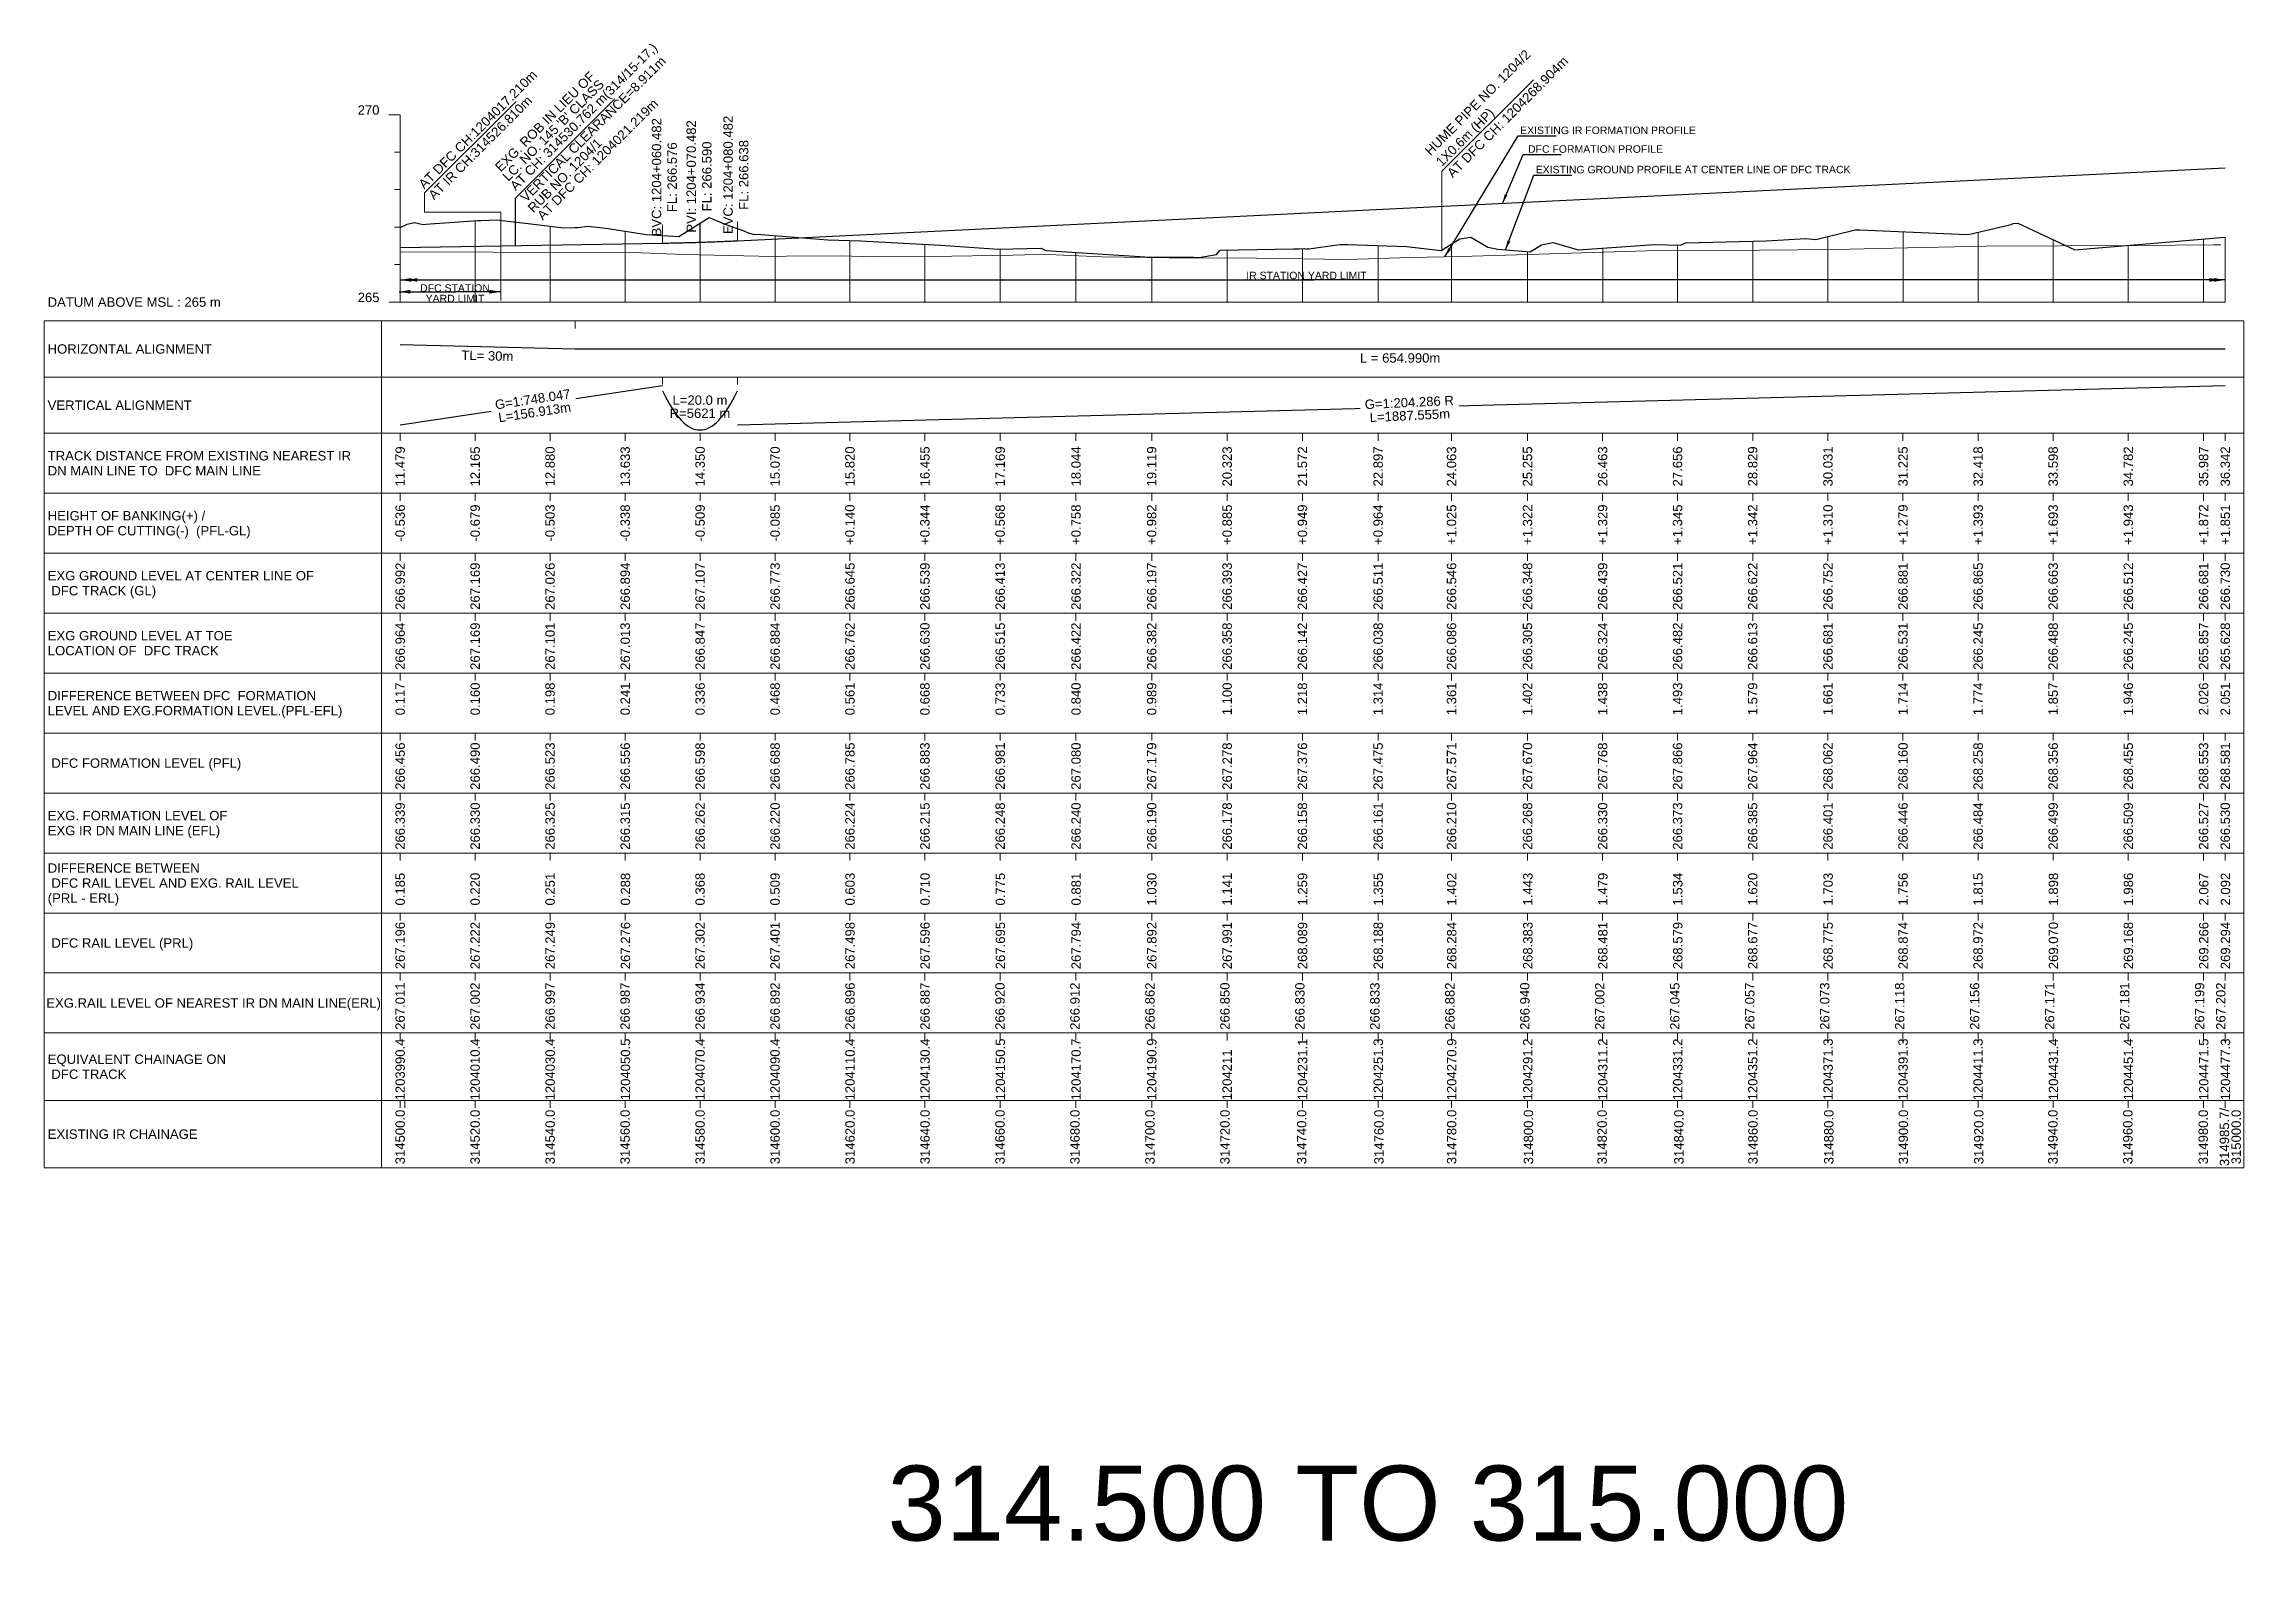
# Model space of a CAD drawing. Header units: metres. Extents: x 26905 to 33492, y -12340 to -11884.
# Drawn here: x 32905 to 33492, y -12340 to -11931 of the extents above; entities that cross this region are included whole.
import ezdxf
from ezdxf.enums import TextEntityAlignment as Align

# ---------------------------------------------------------------- set-up
doc = ezdxf.new("R2010")
doc.units = ezdxf.units.M
doc.header["$MEASUREMENT"] = 0
doc.layers.get('0').update_dxf_attribs({"lineweight": 0})
for name, color, linetype, lineweight in [('C-PROF-LABL-DG', 1, 'Continuous', 25), ('LS BVC-PVI-EVC TEXT', 10, 'Continuous', 0), ('LS CUT FILL', 10, 'Continuous', 0), ('LS DATUM', 7, 'Continuous', 0), ('LS DATUM X', 7, 'Continuous', 0), ('LS DATUM Y', 7, 'Continuous', 0), ('LS DIFF. EXG.RL & PRO. RL', 10, 'Continuous', 0), ('LS DIFF. PFL & EFL', 10, 'Continuous', 0), ('LS EXG GL', 7, 'Continuous', 0), ('LS EXG IR CH', 7, 'Continuous', 0), ('LS EXG RL', 7, 'Continuous', 0), ('LS EXG. FL', 7, 'Continuous', 0), ('LS EXG. GL', 7, 'Continuous', 0), ('LS EXG. GL AT PRO. TOE', 7, 'Continuous', 0), ('LS EXG. IR CH', 7, 'Continuous', 0), ('LS EXG. RL', 7, 'Continuous', 0), ('LS FRAME', 7, 'Continuous', 0), ('LS PFL-EFL', 10, 'Continuous', 0), ('LS PRL-ERL', 10, 'Continuous', 0), ('LS PRO FL', 10, 'Continuous', 0), ('LS PRO. CUT & FILL', 10, 'Continuous', 0), ('LS PRO. DFCC CH', 10, 'Continuous', 0), ('LS PRO. FL', 10, 'Continuous', 0), ('LS PRO. RL', 10, 'Continuous', 0), ('LS PROFILE EXG FL', 7, 'Continuous', 25), ('LS PROFILE EXG GL', 7, 'Continuous', 30), ('LS PROFILE PRO FL', 1, 'Continuous', 30), ('LS TICKS', 7, 'Continuous', 0), ('LS TRACK CENTER', 10, 'Continuous', 0), ("LS TRACK CENTER's", 10, 'Continuous', 0), ('Profile Grid', 7, 'Continuous', 0)]:
    doc.layers.add(name, color=color, linetype=linetype, lineweight=lineweight)
for name, color, linetype in [('LS HORIZONTAL ALIGNMENT', 10, 'Continuous'), ("LS LC'S", 7, 'Continuous'), ('LS VERTICAL ALIGNMENT', 10, 'Continuous'), ('ref text', 3, 'Continuous'), ('STATION YARD LIMIT IN LS', 7, 'Continuous')]:
    doc.layers.add(name, color=color, linetype=linetype)
doc.styles.add('Arial', font='arial.ttf')
doc.styles.get("Standard").update_dxf_attribs({"font": 'arial.ttf'})
doc.styles.add('Style-Arial', font='arial.ttf')
doc.styles.add('StyleArial', font='arial.ttf')
doc.dimstyles.get("Standard").update_dxf_attribs({"dimtxt": 0.18, "dimasz": 0.18, "dimexe": 0.18, "dimexo": 0.0625, "dimgap": 0.09, "dimtad": 0, "dimtih": 1, "dimtoh": 1, "dimdec": 4, "dimzin": 0, "dimdsep": 46, "dimtxsty": 'Standard', "dimcen": 0.09, "dimadec": 0, "dimazin": 0, "dimtfac": 1, "dimtdec": 4, "dimtofl": 0, "dimtmove": 0, "dimatfit": 3, "dimfxl": 1, "dimtolj": 1, "dimtzin": 0, "dimarcsym": 0})

msp = doc.modelspace()

# ---------------------------------------------------------------- texts
at = {"layer": 'C-PROF-LABL-DG', "color": 1, "linetype": 'Continuous', "lineweight": 25, "char_height": 2.5, "attachment_point": 5, "rotation": 90, "style": 'Arial'}
for s, insert in [('BVC: 1204+060.482\\PFL: 266.576', (33070.49, -11966.69)), ('PVI: 1204+070.482\\PFL: 266.590', (33079.74, -11966.47)), ('EVC: 1204+080.482\\PFL: 266.638', (33089.58, -11966.07))]:
    msp.add_mtext(s, dxfattribs=dict(at, insert=insert))
at = {"layer": 'LS CUT FILL', "style": 'Style-Arial'}
for s, p in [('-0.536', (33000, -12054)), ('-0.679', (33020.01, -12054)), ('-0.503', (33039.98, -12054)), ('-0.338', (33060.03, -12054)), ('-0.509', (33080.01, -12054)), ('-0.085', (33100.01, -12054)), ('+0.140', (33119.97, -12054)), ('+0.344', (33139.97, -12054)), ('+0.568', (33160.05, -12054)), ('+0.758', (33180.28, -12054)), ('+0.982', (33200.47, -12054)), ('+0.885', (33220.6, -12054)), ('+0.949', (33240.67, -12054)), ('+0.964', (33260.87, -12054)), ('+1.025', (33280.45, -12054)), ('+1.322', (33300.72, -12054)), ('+1.329', (33320.76, -12054)), ('+1.345', (33340.75, -12054)), ('+1.342', (33360.78, -12054)), ('+1.310', (33380.86, -12054)), ('+1.279', (33400.88, -12054)), ('+1.393', (33420.92, -12054)), ('+1.693', (33440.93, -12054)), ('+1.943', (33460.97, -12054)), ('+1.872', (33481.05, -12054)), ('+1.851', (33486.84, -12054))]:
    msp.add_text(s, height=2.5, rotation=90, dxfattribs=at).set_placement(p, align=Align.MIDDLE_RIGHT)
at = {"layer": 'LS DATUM', "color": 7, "style": 'StyleArial'}
msp.add_text('DATUM ABOVE MSL : 265 m', height=2.5, rotation=0.00003, dxfattribs=at).set_placement((32905.97, -12000), align=Align.MIDDLE_LEFT)
at = {"layer": 'LS DATUM Y', "color": 7, "lineweight": 0, "style": 'Style-Arial'}
for s, p in [('270', (32994.5, -11950)), ('270', (32994.5, -11950)), ('265', (32994.5, -12000))]:
    msp.add_text(s, height=2.5, dxfattribs=at).set_placement(p, align=Align.RIGHT)
at = {"layer": 'LS DIFF. EXG.RL & PRO. RL', "color": 10, "style": 'StyleArial'}
for s, p in [('DIFFERENCE BETWEEN ', (32906, -12151)), ('(PRL - ERL)', (32906, -12159)), (' DFC RAIL LEVEL AND EXG. RAIL LEVEL ', (32906, -12155))]:
    msp.add_text(s, height=2.5, rotation=0.00003, dxfattribs=at).set_placement(p, align=Align.MIDDLE_LEFT)
at = {"layer": 'LS DIFF. PFL & EFL', "color": 10, "style": 'StyleArial'}
for s, p in [('DIFFERENCE BETWEEN DFC  FORMATION ', (32906, -12105)), ('LEVEL AND EXG.FORMATION LEVEL.(PFL-EFL)', (32906, -12109))]:
    msp.add_text(s, height=2.5, rotation=0.00003, dxfattribs=at).set_placement(p, align=Align.MIDDLE_LEFT)
at = {"layer": 'LS EXG GL', "style": 'Style-Arial'}
for s, p in [('266.992', (33000, -12069.5)), ('267.169', (33020.01, -12069.5)), ('267.026', (33039.98, -12069.5)), ('266.894', (33060.03, -12069.5)), ('267.107', (33080.01, -12069.5)), ('266.773', (33100.01, -12069.5)), ('266.645', (33119.97, -12069.5)), ('266.539', (33139.97, -12069.5)), ('266.413', (33160.05, -12069.5)), ('266.322', (33180.28, -12069.5)), ('266.197', (33200.47, -12069.5)), ('266.393', (33220.6, -12069.5)), ('266.427', (33240.67, -12069.5)), ('266.511', (33260.87, -12069.5)), ('266.546', (33280.45, -12069.5)), ('266.348', (33300.72, -12069.5)), ('266.439', (33320.76, -12069.5)), ('266.521', (33340.75, -12069.5)), ('266.622', (33360.78, -12069.5)), ('266.752', (33380.86, -12069.5)), ('266.881', (33400.88, -12069.5)), ('266.865', (33420.92, -12069.5)), ('266.663', (33440.93, -12069.5)), ('266.512', (33460.97, -12069.5)), ('266.681', (33481.05, -12069.5)), ('266.730', (33486.84, -12069.5))]:
    msp.add_text(s, height=2.5, rotation=90, dxfattribs=at).set_placement(p, align=Align.MIDDLE_RIGHT)
at = {"layer": 'LS EXG IR CH', "lineweight": 0, "style": 'Style-Arial'}
for s, p in [('314500.0', (33000, -12215.47)), ('314520.0', (33020, -12215.47)), ('314540.0', (33040, -12215.47)), ('314560.0', (33060, -12215.47)), ('314580.0', (33080, -12215.47)), ('314600.0', (33100, -12215.47)), ('314620.0', (33120, -12215.47)), ('314640.0', (33140, -12215.47)), ('314660.0', (33160, -12215.47)), ('314680.0', (33180, -12215.47)), ('314700.0', (33200, -12215.47)), ('314720.0', (33220, -12215.47)), ('314740.0', (33240.48, -12215.47)), ('314760.0', (33261.09, -12215.47)), ('314780.0', (33280.48, -12215.47)), ('314800.0', (33300.97, -12215.47)), ('314820.0', (33320.61, -12215.47)), ('314840.0', (33341.09, -12215.47)), ('314860.0', (33360.85, -12215.47)), ('314880.0', (33381.09, -12215.47)), ('314900.0', (33400.97, -12215.47)), ('314920.0', (33421.09, -12215.47)), ('314940.0', (33440.85, -12215.47)), ('314960.0', (33460.85, -12215.47)), ('314980.0', (33480.97, -12215.47)), ('314985.7/', (33486.62, -12214.99)), ('315000.0', (33489.75, -12215.47))]:
    msp.add_text(s, height=2.5, rotation=90, dxfattribs=at).set_placement(p, align=Align.MIDDLE_RIGHT)
at = {"layer": 'LS EXG RL', "style": 'Style-Arial'}
for s, p in [('267.011', (33000, -12181.54)), ('267.002', (33020, -12181.54)), ('266.997', (33040, -12181.54)), ('266.987', (33060, -12181.54)), ('266.934', (33080, -12181.54)), ('266.892', (33100, -12181.54)), ('266.896', (33120, -12181.54)), ('266.887', (33140, -12181.54)), ('266.920', (33160, -12181.54)), ('266.912', (33180, -12181.54)), ('266.862', (33200, -12181.54)), ('266.850', (33220, -12181.54)), ('266.830', (33240, -12181.54)), ('266.833', (33260, -12181.54)), ('266.882', (33280, -12181.54)), ('266.940', (33300, -12181.54)), ('267.002', (33320, -12181.54)), ('267.045', (33340, -12181.54)), ('267.057', (33360, -12181.54)), ('267.073', (33380, -12181.54)), ('267.118', (33400, -12181.54)), ('267.156', (33420, -12181.54)), ('267.171', (33440, -12181.54)), ('267.181', (33460, -12181.54)), ('267.199', (33480, -12181.54)), ('267.202', (33485.65, -12181.54))]:
    msp.add_text(s, height=2.5, rotation=90, dxfattribs=at).set_placement(p, align=Align.MIDDLE_RIGHT)
at = {"layer": 'LS EXG. FL', "style": 'StyleArial'}
for s, p in [('EXG. FORMATION LEVEL OF', (32906, -12137)), ('EXG IR DN MAIN LINE (EFL)', (32906, -12141))]:
    msp.add_text(s, height=2.5, rotation=0.00003, dxfattribs=at).set_placement(p, align=Align.MIDDLE_LEFT)
at = {"layer": 'LS EXG. FL'}
for s, p in [('266.339', (33000, -12133.5)), ('266.330', (33020.01, -12133.5)), ('266.325', (33039.98, -12133.5)), ('266.315', (33060.03, -12133.5)), ('266.262', (33080.01, -12133.5)), ('266.220', (33100.01, -12133.5)), ('266.224', (33119.97, -12133.5)), ('266.215', (33139.97, -12133.5)), ('266.248', (33160.05, -12133.5)), ('266.240', (33180.28, -12133.5)), ('266.190', (33200.47, -12133.5)), ('266.178', (33220.6, -12133.5)), ('266.158', (33240.67, -12133.5)), ('266.161', (33260.87, -12133.5)), ('266.210', (33280.45, -12133.5)), ('266.268', (33300.72, -12133.5)), ('266.330', (33320.76, -12133.5)), ('266.373', (33340.75, -12133.5)), ('266.385', (33360.78, -12133.5)), ('266.401', (33380.86, -12133.5)), ('266.446', (33400.88, -12133.5)), ('266.484', (33420.92, -12133.5)), ('266.499', (33440.93, -12133.5)), ('266.509', (33460.97, -12133.5)), ('266.527', (33481.05, -12133.5)), ('266.530', (33486.84, -12133.5))]:
    msp.add_text(s, height=2.5, rotation=90, dxfattribs=at).set_placement(p, align=Align.MIDDLE_RIGHT)
at = {"layer": 'LS EXG. GL', "color": 7, "style": 'StyleArial'}
for s, p in [('EXG GROUND LEVEL AT CENTER LINE OF ', (32906, -12073)), (' DFC TRACK (GL)', (32906, -12077))]:
    msp.add_text(s, height=2.5, rotation=0.00003, dxfattribs=at).set_placement(p, align=Align.MIDDLE_LEFT)
at = {"layer": 'LS EXG. GL AT PRO. TOE', "color": 7, "style": 'StyleArial'}
for s, p in [('EXG GROUND LEVEL AT TOE', (32906, -12089)), ('LOCATION OF  DFC TRACK', (32906, -12093))]:
    msp.add_text(s, height=2.5, rotation=0.00003, dxfattribs=at).set_placement(p, align=Align.MIDDLE_LEFT)
at = {"layer": 'LS EXG. GL AT PRO. TOE'}
for s, p in [('266.964', (33000, -12085.5)), ('267.169', (33020.01, -12085.5)), ('267.101', (33039.98, -12085.5)), ('267.013', (33060.03, -12085.5)), ('266.847', (33080.01, -12085.5)), ('266.884', (33100.01, -12085.5)), ('266.762', (33119.97, -12085.5)), ('266.630', (33139.97, -12085.5)), ('266.515', (33160.05, -12085.5)), ('266.422', (33180.28, -12085.5)), ('266.382', (33200.47, -12085.5)), ('266.358', (33220.6, -12085.5)), ('266.142', (33240.67, -12085.5)), ('266.038', (33260.87, -12085.5)), ('266.086', (33280.45, -12085.5)), ('266.305', (33300.72, -12085.5)), ('266.324', (33320.76, -12085.5)), ('266.482', (33340.75, -12085.5)), ('266.613', (33360.78, -12085.5)), ('266.681', (33380.86, -12085.5)), ('266.531', (33400.88, -12085.5)), ('266.245', (33420.92, -12085.5)), ('266.488', (33440.93, -12085.5)), ('266.245', (33460.97, -12085.5)), ('265.857', (33481.05, -12085.5)), ('265.628', (33486.84, -12085.5))]:
    msp.add_text(s, height=2.5, rotation=90, dxfattribs=at).set_placement(p, align=Align.MIDDLE_RIGHT)
at = {"layer": 'LS EXG. IR CH', "style": 'StyleArial'}
msp.add_text('EXISTING IR CHAINAGE', height=2.5, rotation=0.00003, dxfattribs=at).set_placement((32906, -12222), align=Align.MIDDLE_LEFT)
at = {"layer": 'LS EXG. RL', "style": 'StyleArial'}
msp.add_text('EXG.RAIL LEVEL OF NEAREST IR DN MAIN LINE(ERL)', height=2.5, rotation=0.00003, dxfattribs=at).set_placement((32905.61, -12187), align=Align.MIDDLE_LEFT)
at = {"layer": 'LS HORIZONTAL ALIGNMENT', "style": 'StyleArial'}
msp.add_text('HORIZONTAL ALIGNMENT', height=2.5, rotation=0.00003, dxfattribs=at).set_placement((32905.97, -12012.5), align=Align.MIDDLE_LEFT)
at = {"layer": 'LS HORIZONTAL ALIGNMENT', "insert": (33023.27, -12014.33), "char_height": 2.5, "attachment_point": 5, "rotation": 358.5564, "line_spacing_factor": 0.6, "style": 'Style-Arial'}
msp.add_mtext('TL= 30m', dxfattribs=at)
at = {"layer": 'LS HORIZONTAL ALIGNMENT', "insert": (33266.74, -12014.92), "char_height": 2.5, "attachment_point": 5, "line_spacing_factor": 0.6, "style": 'Style-Arial'}
msp.add_mtext('L = 654.990m', dxfattribs=at)
at = {"layer": "LS LC'S"}
for s, p in [('AT CH: 314530.762 m(314/15-17,)', (33030.83, -11970.42)), ('VERTICAL CLEARANCE=8.911m', (33033.58, -11973.48)), ('EXG. ROB IN LIEU OF ', (33026.83, -11965.42)), ("LC. NO. 145 'B' CLASS", (33028.83, -11967.92))]:
    msp.add_text(s, height=2.5, rotation=45, dxfattribs=at).set_placement(p)
at = {"layer": "LS LC'S", "color": 10}
for s, p in [('AT DFC CH: 1204021.219m ', (33038.05, -11978.32)), ('RUB NO. 1204/1', (33035.56, -11976.33))]:
    msp.add_text(s, height=2.5, rotation=45, dxfattribs=at).set_placement(p)
at = {"layer": 'LS PFL-EFL'}
for s, p in [('0.117', (33000, -12101.5)), ('0.160', (33020.01, -12101.5)), ('0.198', (33039.98, -12101.5)), ('0.241', (33060.03, -12101.5)), ('0.336', (33080.01, -12101.5)), ('0.468', (33100.01, -12101.5)), ('0.561', (33119.97, -12101.5)), ('0.668', (33139.97, -12101.5)), ('0.733', (33160.05, -12101.5)), ('0.840', (33180.28, -12101.5)), ('0.989', (33200.47, -12101.5)), ('1.100', (33220.6, -12101.5)), ('1.218', (33240.67, -12101.5)), ('1.314', (33260.87, -12101.5)), ('1.361', (33280.45, -12101.5)), ('1.402', (33300.72, -12101.5)), ('1.438', (33320.76, -12101.5)), ('1.493', (33340.75, -12101.5)), ('1.579', (33360.78, -12101.5)), ('1.661', (33380.86, -12101.5)), ('1.714', (33400.88, -12101.5)), ('1.774', (33420.92, -12101.5)), ('1.857', (33440.93, -12101.5)), ('1.946', (33460.97, -12101.5)), ('2.026', (33481.05, -12101.5)), ('2.051', (33486.84, -12101.5))]:
    msp.add_text(s, height=2.5, rotation=90, dxfattribs=at).set_placement(p, align=Align.MIDDLE_RIGHT)
at = {"layer": 'LS PRL-ERL'}
for s, p in [('0.185', (33001.25, -12161)), ('0.220', (33021.25, -12161)), ('0.251', (33041.25, -12161)), ('0.288', (33061.35, -12161)), ('0.368', (33081.25, -12161)), ('0.509', (33101.25, -12161)), ('0.603', (33121.25, -12161)), ('0.710', (33141.25, -12161)), ('0.775', (33161.35, -12161)), ('0.881', (33181.55, -12161)), ('1.030', (33201.75, -12161)), ('1.141', (33221.85, -12161)), ('1.259', (33241.95, -12161)), ('1.355', (33262.15, -12161)), ('1.402', (33281.75, -12161)), ('1.443', (33302.05, -12161)), ('1.479', (33322.05, -12161)), ('1.534', (33342.05, -12161)), ('1.620', (33362.05, -12161)), ('1.703', (33382.15, -12161)), ('1.756', (33402.15, -12161)), ('1.815', (33422.15, -12161)), ('1.898', (33442.25, -12161)), ('1.986', (33462.25, -12161)), ('2.067', (33482.35, -12161)), ('2.092', (33488.15, -12161))]:
    msp.add_text(s, height=2.5, rotation=90, dxfattribs=at).set_placement(p)
at = {"layer": 'LS PRO FL', "style": 'Style-Arial'}
for s, p in [('266.456', (33000, -12117.5)), ('266.490', (33020.01, -12117.5)), ('266.523', (33039.98, -12117.5)), ('266.556', (33060.03, -12117.5)), ('266.598', (33080.01, -12117.5)), ('266.688', (33100.01, -12117.5)), ('266.785', (33119.97, -12117.5)), ('266.883', (33139.97, -12117.5)), ('266.981', (33160.05, -12117.5)), ('267.080', (33180.28, -12117.5)), ('267.179', (33200.47, -12117.5)), ('267.278', (33220.6, -12117.5)), ('267.376', (33240.67, -12117.5)), ('267.475', (33260.87, -12117.5)), ('267.571', (33280.45, -12117.5)), ('267.670', (33300.72, -12117.5)), ('267.768', (33320.76, -12117.5)), ('267.866', (33340.75, -12117.5)), ('267.964', (33360.78, -12117.5)), ('268.062', (33380.86, -12117.5)), ('268.160', (33400.88, -12117.5)), ('268.258', (33420.92, -12117.5)), ('268.356', (33440.93, -12117.5)), ('268.455', (33460.97, -12117.5)), ('268.553', (33481.05, -12117.5)), ('268.581', (33486.84, -12117.5))]:
    msp.add_text(s, height=2.5, rotation=90, dxfattribs=at).set_placement(p, align=Align.MIDDLE_RIGHT)
at = {"layer": 'LS PRO. CUT & FILL', "color": 10, "style": 'StyleArial'}
for s, p in [('HEIGHT OF BANKING(+) /', (32906, -12057)), ('DEPTH OF CUTTING(-)  (PFL-GL)', (32906, -12061))]:
    msp.add_text(s, height=2.5, rotation=0.00003, dxfattribs=at).set_placement(p, align=Align.MIDDLE_LEFT)
at = {"layer": 'LS PRO. DFCC CH'}
for s, p in [('1203990.4', (33001.25, -12213)), ('1204010.4', (33021.25, -12213)), ('1204030.4', (33041.25, -12213)), ('1204050.5', (33061.35, -12213)), ('1204070.4', (33081.25, -12213)), ('1204090.4', (33101.25, -12213)), ('1204110.4', (33121.25, -12213)), ('1204130.4', (33141.25, -12213)), ('1204150.5', (33161.35, -12213)), ('1204170.7', (33181.55, -12213)), ('1204190.9', (33201.75, -12213)), ('1204211', (33221.85, -12213)), ('1204231.1', (33241.95, -12213)), ('1204251.3', (33262.15, -12213)), ('1204270.9', (33281.75, -12213)), ('1204291.2', (33302.05, -12213)), ('1204311.2', (33322.05, -12213)), ('1204331.2', (33342.05, -12213)), ('1204351.2', (33362.05, -12213)), ('1204371.3', (33382.15, -12213)), ('1204391.3', (33402.15, -12213)), ('1204411.3', (33422.15, -12213)), ('1204431.4', (33442.25, -12213)), ('1204451.4', (33462.25, -12213)), ('1204471.5', (33482.35, -12213)), ('1204477.3', (33488.15, -12213))]:
    msp.add_text(s, height=2.5, rotation=90, dxfattribs=at).set_placement(p)
at = {"layer": 'LS PRO. DFCC CH', "color": 10, "style": 'Style-Arial'}
for s, p in [('EQUIVALENT CHAINAGE ON ', (32906, -12202)), (' DFC TRACK', (32906, -12206))]:
    msp.add_text(s, height=2.5, rotation=0.00003, dxfattribs=at).set_placement(p, align=Align.MIDDLE_LEFT)
at = {"layer": 'LS PRO. FL', "color": 10, "style": 'StyleArial'}
msp.add_text(' DFC FORMATION LEVEL (PFL) ', height=2.5, rotation=0.00003, dxfattribs=at).set_placement((32906, -12123), align=Align.MIDDLE_LEFT)
at = {"layer": 'LS PRO. RL', "color": 10, "style": 'StyleArial'}
msp.add_text(' DFC RAIL LEVEL (PRL)', height=2.5, rotation=0.00003, dxfattribs=at).set_placement((32906, -12171), align=Align.MIDDLE_LEFT)
at = {"layer": 'LS PRO. RL'}
for s, p in [('267.196', (33001.25, -12178)), ('267.222', (33021.25, -12178)), ('267.249', (33041.25, -12178)), ('267.276', (33061.35, -12178)), ('267.302', (33081.25, -12178)), ('267.401', (33101.25, -12178)), ('267.498', (33121.25, -12178)), ('267.596', (33141.25, -12178)), ('267.695', (33161.35, -12178)), ('267.794', (33181.55, -12178)), ('267.892', (33201.75, -12178)), ('267.991', (33221.85, -12178)), ('268.089', (33241.95, -12178)), ('268.188', (33262.15, -12178)), ('268.284', (33281.75, -12178)), ('268.383', (33302.05, -12178)), ('268.481', (33322.05, -12178)), ('268.579', (33342.05, -12178)), ('268.677', (33362.05, -12178)), ('268.775', (33382.15, -12178)), ('268.874', (33402.15, -12178)), ('268.972', (33422.15, -12178)), ('269.070', (33442.25, -12178)), ('269.168', (33462.25, -12178)), ('269.266', (33482.35, -12178)), ('269.294', (33488.15, -12178))]:
    msp.add_text(s, height=2.5, rotation=90, dxfattribs=at).set_placement(p)
at = {"layer": 'LS PROFILE EXG FL', "color": 7, "linetype": 'Continuous', "lineweight": 0, "style": 'Style-Arial'}
msp.add_text('EXISTING IR FORMATION PROFILE', height=2, dxfattribs=at).set_placement((33298.75, -11955.17, 0))
at = {"layer": 'LS PROFILE EXG GL', "color": 7, "lineweight": 0, "style": 'Style-Arial'}
msp.add_text('EXISTING GROUND PROFILE AT CENTER LINE OF DFC TRACK', height=2, dxfattribs=at).set_placement((33302.9, -11965.64, 0))
at = {"layer": 'LS PROFILE PRO FL', "style": 'Style-Arial'}
msp.add_text('  DFC FORMATION PROFILE', height=2, dxfattribs=at).set_placement((33299.3, -11960.16))
at = {"layer": 'LS TRACK CENTER'}
for s, p in [('11.479', (33000, -12038.5)), ('12.165', (33020.01, -12038.5)), ('12.880', (33039.98, -12038.5)), ('13.633', (33060.03, -12038.5)), ('14.350', (33080.01, -12038.5)), ('15.070', (33100.01, -12038.5)), ('15.820', (33119.97, -12038.5)), ('16.455', (33139.97, -12038.5)), ('17.169', (33160.05, -12038.5)), ('18.044', (33180.28, -12038.5)), ('19.119', (33200.47, -12038.5)), ('20.323', (33220.6, -12038.5)), ('21.572', (33240.67, -12038.5)), ('22.897', (33260.87, -12038.5)), ('24.063', (33280.45, -12038.5)), ('25.255', (33300.72, -12038.5)), ('26.463', (33320.76, -12038.5)), ('27.656', (33340.75, -12038.5)), ('28.829', (33360.78, -12038.5)), ('30.031', (33380.86, -12038.5)), ('31.225', (33400.88, -12038.5)), ('32.418', (33420.92, -12038.5)), ('33.598', (33440.93, -12038.5)), ('34.782', (33460.97, -12038.5)), ('35.987', (33481.05, -12038.5)), ('36.342', (33486.84, -12038.5))]:
    msp.add_text(s, height=2.5, rotation=90, dxfattribs=at).set_placement(p, align=Align.MIDDLE_RIGHT)
at = {"layer": "LS TRACK CENTER's", "color": 10, "style": 'StyleArial'}
for s, p in [('TRACK DISTANCE FROM EXISTING NEAREST IR ', (32906, -12041)), ('DN MAIN LINE TO  DFC MAIN LINE', (32906, -12045))]:
    msp.add_text(s, height=2.5, rotation=0.00003, dxfattribs=at).set_placement(p, align=Align.MIDDLE_LEFT)
at = {"layer": 'LS VERTICAL ALIGNMENT', "style": 'StyleArial'}
msp.add_text('VERTICAL ALIGNMENT', height=2.5, rotation=0.00003, dxfattribs=at).set_placement((32905.97, -12027.5), align=Align.MIDDLE_LEFT)
at = {"layer": 'LS VERTICAL ALIGNMENT', "insert": (33079.97, -12027.92), "char_height": 2.5, "attachment_point": 5, "line_spacing_factor": 0.84, "style": 'Style-Arial'}
msp.add_mtext('L=20.0 m\\PR=5621 m', dxfattribs=at)
at = {"layer": 'ref text', "color": 3, "insert": (33130, -12330.71), "char_height": 20, "width": 256.3165, "attachment_point": 7, "bg_fill": 3, "box_fill_scale": 1.5, "bg_fill_color": 256, "bg_fill_transparency": 0}
msp.add_mtext('314.500 TO 315.000', dxfattribs=at)
at = {"layer": 'STATION YARD LIMIT IN LS', "color": 10, "lineweight": 15, "style": 'StyleArial'}
msp.add_text('AT DFC CH:1204017.210m', height=2.5, rotation=45, dxfattribs=at).set_placement((33006.42, -11969.98))
at = {"layer": 'STATION YARD LIMIT IN LS', "lineweight": 15, "style": 'StyleArial'}
msp.add_text('AT IR CH:314526.810m', height=2.5, rotation=45, dxfattribs=at).set_placement((33009.06, -11972.87))
at = {"layer": 'STATION YARD LIMIT IN LS', "color": 10, "insert": (33273.1, -11959.31), "char_height": 2.5, "width": 59.2436, "attachment_point": 1, "rotation": 45, "style": 'StyleArial'}
msp.add_mtext('\\A1;HUME PIPE NO. 1204/2\\P1X0.6m (HP)\\PAT DFC CH: 1204268.904m', dxfattribs=at)
at = {"layer": 'STATION YARD LIMIT IN LS', "lineweight": 15, "insert": (33241.75, -11992.91), "char_height": 2, "attachment_point": 5, "rotation": 0.00003, "line_spacing_factor": 0.84, "style": 'Style-Arial'}
msp.add_mtext('IR STATION YARD LIMIT', dxfattribs=at)
at = {"layer": 'STATION YARD LIMIT IN LS', "color": 10, "lineweight": 15, "insert": (33014.64, -11997.65), "char_height": 2, "width": 19.0794, "attachment_point": 5, "rotation": 0.00003, "line_spacing_factor": 0.84, "style": 'Style-Arial'}
msp.add_mtext('DFC STATION YARD LIMIT', dxfattribs=at)

# ---------------------------------------------------------------- linework, layer by layer
msp.add_lwpolyline([(32905, -12005), (32995, -12005)])
at = {"layer": 'LS BVC-PVI-EVC TEXT'}
for p, q in [((33069.97, -11984.27), (33069.97, -11979.27)), ((33079.97, -11984.1), (33079.97, -11979.1)), ((33089.97, -11983.62), (33089.97, -11978.62))]:
    msp.add_line(p, q, dxfattribs=at)
at = {"layer": 'LS DATUM X', "color": 7, "linetype": 'Continuous', "lineweight": 0}
msp.add_line((33000, -12000), (33486.84, -12000), dxfattribs=at)
at = {"layer": 'LS DATUM Y', "color": 7, "linetype": 'Continuous', "lineweight": 0}
for p, q in [((32997, -11950), (33000, -11950)), ((32997, -11950), (33000, -11950)), ((33000, -12000), (33000, -11950)), ((32998.5, -11960), (33000, -11960)), ((32998.5, -11970), (33000, -11970)), ((32998.5, -11980), (33000, -11980)), ((32998.5, -11990), (33000, -11990)), ((32997, -12000), (33000, -12000))]:
    msp.add_line(p, q, dxfattribs=at)
at = {"layer": 'LS FRAME'}
for points in [[(32995, -12231), (32905, -12231), (32905, -12005)], [(32995, -12020), (32905, -12020)], [(32995, -12035), (32905, -12035)], [(32995, -12051), (32905, -12051)], [(32905, -12051), (32995, -12051)], [(32995, -12067), (32905, -12067)], [(32905, -12067), (32995, -12067)], [(32995, -12083), (32905, -12083)], [(32905, -12083), (32995, -12083)], [(32995, -12099), (32905, -12099)], [(32995, -12115), (32905, -12115)], [(32905, -12115), (32995, -12115)], [(32995, -12131), (32905, -12131)], [(32905, -12131), (32995, -12131)], [(32995, -12147), (32905, -12147)], [(32905, -12147), (32995, -12147)], [(32995, -12163), (32905, -12163)], [(32905, -12163), (32995, -12163)], [(32995, -12179), (32905, -12179)], [(32995, -12195), (32905, -12195)], [(32995, -12213), (32905, -12213)]]:
    msp.add_lwpolyline(points, dxfattribs=at)
at = {"layer": 'LS FRAME', "color": 7, "linetype": 'Continuous', "lineweight": 0, "flags": 128}
for points in [[(32995, -12020), (33491.84, -12020), (33491.84, -12005), (32995, -12005), (32995, -12020)], [(32995, -12035), (33491.84, -12035), (33491.84, -12020), (32995, -12020), (32995, -12035)], [(32995, -12051), (33491.84, -12051), (33491.84, -12035), (32995, -12035), (32995, -12051)], [(32995, -12067), (33491.84, -12067), (33491.84, -12051), (32995, -12051), (32995, -12067)], [(32995, -12083), (33491.84, -12083), (33491.84, -12067), (32995, -12067), (32995, -12083)], [(32995, -12099), (33491.84, -12099), (33491.84, -12083), (32995, -12083), (32995, -12099)], [(32995, -12115), (33491.84, -12115), (33491.84, -12099), (32995, -12099), (32995, -12115)], [(32995, -12131), (33491.84, -12131), (33491.84, -12115), (32995, -12115), (32995, -12131)], [(32995, -12147), (33491.84, -12147), (33491.84, -12131), (32995, -12131), (32995, -12147)], [(32995, -12163), (33491.84, -12163), (33491.84, -12147), (32995, -12147), (32995, -12163)], [(32995, -12179), (33491.84, -12179), (33491.84, -12163), (32995, -12163), (32995, -12179)], [(32995, -12195), (33491.84, -12195), (33491.84, -12179), (32995, -12179), (32995, -12195)], [(32995, -12213), (33491.84, -12213), (33491.84, -12195), (32995, -12195), (32995, -12213)], [(32995, -12231), (33491.84, -12231), (33491.84, -12213), (32995, -12213), (32995, -12231)]]:
    msp.add_lwpolyline(points, close=True, dxfattribs=at)
at = {"layer": 'LS HORIZONTAL ALIGNMENT', "flags": 128}
msp.add_lwpolyline([(33000, -12011.32), (33046.65, -12012.5), (33046.65, -12012.5), (33486.84, -12012.5)], dxfattribs=at)
at = {"layer": "LS LC'S"}
msp.add_lwpolyline([(33030.76, -11984.93), (33030.76, -11972.23), (33057.26, -11945.73)], dxfattribs=at)
at = {"layer": 'LS PROFILE EXG FL', "lineweight": 0}
msp.add_lwpolyline([(33000, -11986.61), (33024.69, -11986.72), (33048.68, -11986.76), (33064.32, -11986.88), (33075.72, -11987.28), (33095.72, -11987.73), (33100.29, -11987.81), (33103.03, -11987.75), (33117.58, -11987.69), (33126.44, -11987.95), (33141.74, -11987.84), (33163.53, -11987.46), (33166.63, -11987.4), (33170.94, -11987.22), (33187.12, -11987.89), (33205.26, -11988.18), (33228.4, -11988.24), (33252.66, -11988.62), (33269.39, -11988.1), (33282.97, -11987.85), (33300.9, -11987.29), (33332.44, -11986.31), (33362.63, -11986.13), (33382.76, -11985.97), (33402.09, -11985.49), (33423.03, -11985.1), (33442.81, -11984.99), (33463.27, -11984.89), (33483.74, -11984.7), (33485.65, -11984.7)], dxfattribs=at)
at = {"layer": 'LS PROFILE EXG GL', "flags": 128}
msp.add_lwpolyline([(33000, -11980.08), (33001.85, -11979.21), (33003.83, -11978.74), (33003.83, -11978.74), (33006.13, -11979.26), (33006.13, -11979.26), (33006.95, -11979.24), (33009.15, -11979.04), (33009.38, -11979.01), (33020.74, -11978.27), (33021.65, -11978.23), (33025.74, -11978.07), (33034.15, -11979.06), (33043.59, -11980.17), (33046.65, -11980.13), (33047.53, -11980.11), (33050.04, -11979.72), (33054.89, -11980.25), (33065.7, -11981.96), (33074.35, -11982.5), (33082.45, -11977.39), (33082.45, -11977.39), (33086.85, -11979.33), (33091.71, -11980.95), (33092.86, -11981.56), (33094.49, -11982), (33094.49, -11982), (33094.49, -11982), (33095.74, -11981.84), (33096.33, -11981.99), (33114.04, -11983.35), (33122.76, -11983.64), (33122.76, -11983.64), (33144.14, -11984.84), (33159.6, -11985.88), (33159.6, -11985.88), (33159.6, -11985.88), (33170.99, -11985.61), (33172.25, -11986.27), (33172.25, -11986.27), (33200.1, -11988.03), (33211.74, -11988.01), (33211.74, -11988.01), (33213.08, -11988.13), (33217.75, -11987.29), (33218.78, -11986.1), (33218.78, -11986.1), (33238.26, -11985.79), (33239.69, -11985.76), (33241.2, -11985.71), (33241.2, -11985.71), (33241.7, -11985.84), (33241.93, -11985.82), (33242.1, -11985.7), (33242.15, -11985.83), (33242.4, -11985.79), (33242.4, -11985.79), (33249.95, -11984.74), (33250.79, -11984.66), (33252.76, -11984.63), (33268.46, -11985.14), (33277.72, -11986.27), (33282.65, -11983.15), (33285.64, -11982.65), (33290.14, -11985.36), (33292.82, -11985.9), (33301.42, -11986.58), (33304.43, -11984.7), (33307.56, -11984.07), (33314.2, -11986.08), (33327.05, -11985.15), (33334.49, -11984.59), (33341.56, -11984.82), (33342.91, -11984.22), (33364.45, -11983.69), (33374.96, -11983.06), (33377.61, -11983.26), (33388.13, -11980.74), (33389.49, -11980.7), (33417.94, -11981.94), (33418.73, -11981.87), (33429.7, -11979.3), (33430.23, -11979.01), (33431.5, -11978.98), (33446.74, -11986.08), (33486.84, -11982.7)], dxfattribs=at)
at = {"layer": 'LS PROFILE PRO FL', "flags": 128}
msp.add_lwpolyline([(33000, -11985.44), (33069.97, -11984.27), (33070.4, -11984.26), (33070.83, -11984.26), (33071.25, -11984.25), (33071.68, -11984.24), (33072.1, -11984.23), (33072.53, -11984.22), (33072.95, -11984.21), (33073.38, -11984.21), (33073.8, -11984.2), (33074.23, -11984.19), (33074.66, -11984.18), (33075.08, -11984.17), (33075.51, -11984.15), (33075.93, -11984.14), (33076.36, -11984.13), (33076.78, -11984.12), (33077.21, -11984.11), (33077.63, -11984.1), (33078.06, -11984.08), (33078.49, -11984.07), (33078.91, -11984.06), (33079.34, -11984.04), (33079.76, -11984.03), (33080.19, -11984.02), (33080.61, -11984), (33081.04, -11983.99), (33081.46, -11983.97), (33081.89, -11983.96), (33082.32, -11983.94), (33082.74, -11983.93), (33083.17, -11983.91), (33083.59, -11983.9), (33084.02, -11983.88), (33084.44, -11983.86), (33084.87, -11983.84), (33085.29, -11983.83), (33085.72, -11983.81), (33086.15, -11983.79), (33086.57, -11983.77), (33087, -11983.75), (33087.42, -11983.74), (33087.85, -11983.72), (33088.27, -11983.7), (33088.7, -11983.68), (33089.12, -11983.66), (33089.55, -11983.64), (33089.97, -11983.62), (33486.84, -11964.19)], dxfattribs=at)
at = {"layer": 'LS TICKS', "color": 7, "linetype": 'Continuous', "lineweight": 0, "flags": 128}
for points in [[(33046.65, -12007), (33046.65, -12005)], [(33069.97, -12022), (33069.97, -12020)], [(33089.97, -12022), (33089.97, -12020)], [(33000, -12037), (33000, -12035)], [(33020.01, -12037), (33020.01, -12035)], [(33039.98, -12037), (33039.98, -12035)], [(33060.03, -12037), (33060.03, -12035)], [(33080.01, -12037), (33080.01, -12035)], [(33100.01, -12037), (33100.01, -12035)], [(33119.97, -12037), (33119.97, -12035)], [(33139.97, -12037), (33139.97, -12035)], [(33160.05, -12037), (33160.05, -12035)], [(33180.28, -12037), (33180.28, -12035)], [(33200.47, -12037), (33200.47, -12035)], [(33220.6, -12037), (33220.6, -12035)], [(33240.67, -12037), (33240.67, -12035)], [(33260.87, -12037), (33260.87, -12035)], [(33280.45, -12037), (33280.45, -12035)], [(33300.72, -12037), (33300.72, -12035)], [(33320.76, -12037), (33320.76, -12035)], [(33340.75, -12037), (33340.75, -12035)], [(33360.78, -12037), (33360.78, -12035)], [(33380.86, -12037), (33380.86, -12035)], [(33400.88, -12037), (33400.88, -12035)], [(33420.92, -12037), (33420.92, -12035)], [(33440.93, -12037), (33440.93, -12035)], [(33460.97, -12037), (33460.97, -12035)], [(33481.05, -12037), (33481.05, -12035)], [(33486.84, -12037), (33486.84, -12035)], [(33000, -12053), (33000, -12051)], [(33020.01, -12053), (33020.01, -12051)], [(33039.98, -12053), (33039.98, -12051)], [(33060.03, -12053), (33060.03, -12051)], [(33080.01, -12053), (33080.01, -12051)], [(33100.01, -12053), (33100.01, -12051)], [(33119.97, -12053), (33119.97, -12051)], [(33139.97, -12053), (33139.97, -12051)], [(33160.05, -12053), (33160.05, -12051)], [(33180.28, -12053), (33180.28, -12051)], [(33200.47, -12053), (33200.47, -12051)], [(33220.6, -12053), (33220.6, -12051)], [(33240.67, -12053), (33240.67, -12051)], [(33260.87, -12053), (33260.87, -12051)], [(33280.45, -12053), (33280.45, -12051)], [(33300.72, -12053), (33300.72, -12051)], [(33320.76, -12053), (33320.76, -12051)], [(33340.75, -12053), (33340.75, -12051)], [(33360.78, -12053), (33360.78, -12051)], [(33380.86, -12053), (33380.86, -12051)], [(33400.88, -12053), (33400.88, -12051)], [(33420.92, -12053), (33420.92, -12051)], [(33440.93, -12053), (33440.93, -12051)], [(33460.97, -12053), (33460.97, -12051)], [(33481.05, -12053), (33481.05, -12051)], [(33486.84, -12053), (33486.84, -12051)], [(33000, -12069), (33000, -12067)], [(33020.01, -12069), (33020.01, -12067)], [(33039.98, -12069), (33039.98, -12067)], [(33060.03, -12069), (33060.03, -12067)], [(33080.01, -12069), (33080.01, -12067)], [(33100.01, -12069), (33100.01, -12067)], [(33119.97, -12069), (33119.97, -12067)], [(33139.97, -12069), (33139.97, -12067)], [(33160.05, -12069), (33160.05, -12067)], [(33180.28, -12069), (33180.28, -12067)], [(33200.47, -12069), (33200.47, -12067)], [(33220.6, -12069), (33220.6, -12067)], [(33240.67, -12069), (33240.67, -12067)], [(33260.87, -12069), (33260.87, -12067)], [(33280.45, -12069), (33280.45, -12067)], [(33300.72, -12069), (33300.72, -12067)], [(33320.76, -12069), (33320.76, -12067)], [(33340.75, -12069), (33340.75, -12067)], [(33360.78, -12069), (33360.78, -12067)], [(33380.86, -12069), (33380.86, -12067)], [(33400.88, -12069), (33400.88, -12067)], [(33420.92, -12069), (33420.92, -12067)], [(33440.93, -12069), (33440.93, -12067)], [(33460.97, -12069), (33460.97, -12067)], [(33481.05, -12069), (33481.05, -12067)], [(33486.84, -12069), (33486.84, -12067)], [(33000, -12085), (33000, -12083)], [(33020.01, -12085), (33020.01, -12083)], [(33039.98, -12085), (33039.98, -12083)], [(33060.03, -12085), (33060.03, -12083)], [(33080.01, -12085), (33080.01, -12083)], [(33100.01, -12085), (33100.01, -12083)], [(33119.97, -12085), (33119.97, -12083)], [(33139.97, -12085), (33139.97, -12083)], [(33160.05, -12085), (33160.05, -12083)], [(33180.28, -12085), (33180.28, -12083)], [(33200.47, -12085), (33200.47, -12083)], [(33220.6, -12085), (33220.6, -12083)], [(33240.67, -12085), (33240.67, -12083)], [(33260.87, -12085), (33260.87, -12083)], [(33280.45, -12085), (33280.45, -12083)], [(33300.72, -12085), (33300.72, -12083)], [(33320.76, -12085), (33320.76, -12083)], [(33340.75, -12085), (33340.75, -12083)], [(33360.78, -12085), (33360.78, -12083)], [(33380.86, -12085), (33380.86, -12083)], [(33400.88, -12085), (33400.88, -12083)], [(33420.92, -12085), (33420.92, -12083)], [(33440.93, -12085), (33440.93, -12083)], [(33460.97, -12085), (33460.97, -12083)], [(33481.05, -12085), (33481.05, -12083)], [(33486.84, -12085), (33486.84, -12083)], [(33000, -12101), (33000, -12099)], [(33020.01, -12101), (33020.01, -12099)], [(33039.98, -12101), (33039.98, -12099)], [(33060.03, -12101), (33060.03, -12099)], [(33080.01, -12101), (33080.01, -12099)], [(33100.01, -12101), (33100.01, -12099)], [(33119.97, -12101), (33119.97, -12099)], [(33139.97, -12101), (33139.97, -12099)], [(33160.05, -12101), (33160.05, -12099)], [(33180.28, -12101), (33180.28, -12099)], [(33200.47, -12101), (33200.47, -12099)], [(33220.6, -12101), (33220.6, -12099)], [(33240.67, -12101), (33240.67, -12099)], [(33260.87, -12101), (33260.87, -12099)], [(33280.45, -12101), (33280.45, -12099)], [(33300.72, -12101), (33300.72, -12099)], [(33320.76, -12101), (33320.76, -12099)], [(33340.75, -12101), (33340.75, -12099)], [(33360.78, -12101), (33360.78, -12099)], [(33380.86, -12101), (33380.86, -12099)], [(33400.88, -12101), (33400.88, -12099)], [(33420.92, -12101), (33420.92, -12099)], [(33440.93, -12101), (33440.93, -12099)], [(33460.97, -12101), (33460.97, -12099)], [(33481.05, -12101), (33481.05, -12099)], [(33486.84, -12101), (33486.84, -12099)], [(33000, -12117), (33000, -12115)], [(33020.01, -12117), (33020.01, -12115)], [(33039.98, -12117), (33039.98, -12115)], [(33060.03, -12117), (33060.03, -12115)], [(33080.01, -12117), (33080.01, -12115)], [(33100.01, -12117), (33100.01, -12115)], [(33119.97, -12117), (33119.97, -12115)], [(33139.97, -12117), (33139.97, -12115)], [(33160.05, -12117), (33160.05, -12115)], [(33180.28, -12117), (33180.28, -12115)], [(33200.47, -12117), (33200.47, -12115)], [(33220.6, -12117), (33220.6, -12115)], [(33240.67, -12117), (33240.67, -12115)], [(33260.87, -12117), (33260.87, -12115)], [(33280.45, -12117), (33280.45, -12115)], [(33300.72, -12117), (33300.72, -12115)], [(33320.76, -12117), (33320.76, -12115)], [(33340.75, -12117), (33340.75, -12115)], [(33360.78, -12117), (33360.78, -12115)], [(33380.86, -12117), (33380.86, -12115)], [(33400.88, -12117), (33400.88, -12115)], [(33420.92, -12117), (33420.92, -12115)], [(33440.93, -12117), (33440.93, -12115)], [(33460.97, -12117), (33460.97, -12115)], [(33481.05, -12117), (33481.05, -12115)], [(33486.84, -12117), (33486.84, -12115)], [(33000, -12133), (33000, -12131)], [(33020.01, -12133), (33020.01, -12131)], [(33039.98, -12133), (33039.98, -12131)], [(33060.03, -12133), (33060.03, -12131)], [(33080.01, -12133), (33080.01, -12131)], [(33100.01, -12133), (33100.01, -12131)], [(33119.97, -12133), (33119.97, -12131)], [(33139.97, -12133), (33139.97, -12131)], [(33160.05, -12133), (33160.05, -12131)], [(33180.28, -12133), (33180.28, -12131)], [(33200.47, -12133), (33200.47, -12131)], [(33220.6, -12133), (33220.6, -12131)], [(33240.67, -12133), (33240.67, -12131)], [(33260.87, -12133), (33260.87, -12131)], [(33280.45, -12133), (33280.45, -12131)], [(33300.72, -12133), (33300.72, -12131)], [(33320.76, -12133), (33320.76, -12131)], [(33340.75, -12133), (33340.75, -12131)], [(33360.78, -12133), (33360.78, -12131)], [(33380.86, -12133), (33380.86, -12131)], [(33400.88, -12133), (33400.88, -12131)], [(33420.92, -12133), (33420.92, -12131)], [(33440.93, -12133), (33440.93, -12131)], [(33460.97, -12133), (33460.97, -12131)], [(33481.05, -12133), (33481.05, -12131)], [(33486.84, -12133), (33486.84, -12131)], [(33000, -12149), (33000, -12147)], [(33020.01, -12149), (33020.01, -12147)], [(33039.98, -12149), (33039.98, -12147)], [(33060.03, -12149), (33060.03, -12147)], [(33080.01, -12149), (33080.01, -12147)], [(33100.01, -12149), (33100.01, -12147)], [(33119.97, -12149), (33119.97, -12147)], [(33139.97, -12149), (33139.97, -12147)], [(33160.05, -12149), (33160.05, -12147)], [(33180.28, -12149), (33180.28, -12147)], [(33200.47, -12149), (33200.47, -12147)], [(33220.6, -12149), (33220.6, -12147)], [(33240.67, -12149), (33240.67, -12147)], [(33260.87, -12149), (33260.87, -12147)], [(33280.45, -12149), (33280.45, -12147)], [(33300.72, -12149), (33300.72, -12147)], [(33320.76, -12149), (33320.76, -12147)], [(33340.75, -12149), (33340.75, -12147)], [(33360.78, -12149), (33360.78, -12147)], [(33380.86, -12149), (33380.86, -12147)], [(33400.88, -12149), (33400.88, -12147)], [(33420.92, -12149), (33420.92, -12147)], [(33440.93, -12149), (33440.93, -12147)], [(33460.97, -12149), (33460.97, -12147)], [(33481.05, -12149), (33481.05, -12147)], [(33486.84, -12149), (33486.84, -12147)], [(33000, -12165), (33000, -12163)], [(33020.01, -12165), (33020.01, -12163)], [(33039.98, -12165), (33039.98, -12163)], [(33060.03, -12165), (33060.03, -12163)], [(33080.01, -12165), (33080.01, -12163)], [(33100.01, -12165), (33100.01, -12163)], [(33119.97, -12165), (33119.97, -12163)], [(33139.97, -12165), (33139.97, -12163)], [(33160.05, -12165), (33160.05, -12163)], [(33180.28, -12165), (33180.28, -12163)], [(33200.47, -12165), (33200.47, -12163)], [(33220.6, -12165), (33220.6, -12163)], [(33240.67, -12165), (33240.67, -12163)], [(33260.87, -12165), (33260.87, -12163)], [(33280.45, -12165), (33280.45, -12163)], [(33300.72, -12165), (33300.72, -12163)], [(33320.76, -12165), (33320.76, -12163)], [(33340.75, -12165), (33340.75, -12163)], [(33360.78, -12165), (33360.78, -12163)], [(33380.86, -12165), (33380.86, -12163)], [(33400.88, -12165), (33400.88, -12163)], [(33420.92, -12165), (33420.92, -12163)], [(33440.93, -12165), (33440.93, -12163)], [(33460.97, -12165), (33460.97, -12163)], [(33481.05, -12165), (33481.05, -12163)], [(33486.84, -12165), (33486.84, -12163)], [(33000, -12181), (33000, -12179)], [(33020.01, -12181), (33020.01, -12179)], [(33039.98, -12181), (33039.98, -12179)], [(33060.03, -12181), (33060.03, -12179)], [(33080.01, -12181), (33080.01, -12179)], [(33100.01, -12181), (33100.01, -12179)], [(33119.97, -12181), (33119.97, -12179)], [(33139.97, -12181), (33139.97, -12179)], [(33160.05, -12181), (33160.05, -12179)], [(33180.28, -12181), (33180.28, -12179)], [(33200.47, -12181), (33200.47, -12179)], [(33220.6, -12181), (33220.6, -12179)], [(33240.67, -12181), (33240.67, -12179)], [(33260.87, -12181), (33260.87, -12179)], [(33280.45, -12181), (33280.45, -12179)], [(33300.72, -12181), (33300.72, -12179)], [(33320.76, -12181), (33320.76, -12179)], [(33340.75, -12181), (33340.75, -12179)], [(33360.78, -12181), (33360.78, -12179)], [(33380.86, -12181), (33380.86, -12179)], [(33400.88, -12181), (33400.88, -12179)], [(33420.92, -12181), (33420.92, -12179)], [(33440.93, -12181), (33440.93, -12179)], [(33460.97, -12181), (33460.97, -12179)], [(33481.05, -12181), (33481.05, -12179)], [(33486.84, -12181), (33486.84, -12179)], [(33000, -12197), (33000, -12195)], [(33020.01, -12197), (33020.01, -12195)], [(33039.98, -12197), (33039.98, -12195)], [(33060.03, -12197), (33060.03, -12195)], [(33080.01, -12197), (33080.01, -12195)], [(33100.01, -12197), (33100.01, -12195)], [(33119.97, -12197), (33119.97, -12195)], [(33139.97, -12197), (33139.97, -12195)], [(33160.05, -12197), (33160.05, -12195)], [(33180.28, -12197), (33180.28, -12195)], [(33200.47, -12197), (33200.47, -12195)], [(33220.6, -12197), (33220.6, -12195)], [(33240.67, -12197), (33240.67, -12195)], [(33260.87, -12197), (33260.87, -12195)], [(33280.45, -12197), (33280.45, -12195)], [(33300.72, -12197), (33300.72, -12195)], [(33320.76, -12197), (33320.76, -12195)], [(33340.75, -12197), (33340.75, -12195)], [(33360.78, -12197), (33360.78, -12195)], [(33380.86, -12197), (33380.86, -12195)], [(33400.88, -12197), (33400.88, -12195)], [(33420.92, -12197), (33420.92, -12195)], [(33440.93, -12197), (33440.93, -12195)], [(33460.97, -12197), (33460.97, -12195)], [(33481.05, -12197), (33481.05, -12195)], [(33486.84, -12197), (33486.84, -12195)], [(33000, -12215), (33000, -12213)], [(33001.25, -12215), (33001.25, -12213)], [(33020.01, -12215), (33020.01, -12213)], [(33039.98, -12215), (33039.98, -12213)], [(33060.03, -12215), (33060.03, -12213)], [(33080.01, -12215), (33080.01, -12213)], [(33100.01, -12215), (33100.01, -12213)], [(33119.97, -12215), (33119.97, -12213)], [(33139.97, -12215), (33139.97, -12213)], [(33160.05, -12215), (33160.05, -12213)], [(33180.28, -12215), (33180.28, -12213)], [(33200.47, -12215), (33200.47, -12213)], [(33220.6, -12215), (33220.6, -12213)], [(33240.67, -12215), (33240.67, -12213)], [(33260.87, -12215), (33260.87, -12213)], [(33280.45, -12215), (33280.45, -12213)], [(33300.72, -12215), (33300.72, -12213)], [(33320.76, -12215), (33320.76, -12213)], [(33340.75, -12215), (33340.75, -12213)], [(33360.78, -12215), (33360.78, -12213)], [(33380.86, -12215), (33380.86, -12213)], [(33400.88, -12215), (33400.88, -12213)], [(33420.92, -12215), (33420.92, -12213)], [(33440.93, -12215), (33440.93, -12213)], [(33460.97, -12215), (33460.97, -12213)], [(33481.05, -12215), (33481.05, -12213)], [(33486.84, -12215), (33486.84, -12213)]]:
    msp.add_lwpolyline(points, dxfattribs=at)
at = {"layer": 'LS VERTICAL ALIGNMENT', "flags": 128}
for points in [[(33000, -12032.75), (33069.97, -12022.25)], [(33069.97, -12023.65), (33070.6, -12024.92), (33071.22, -12026.11), (33071.85, -12027.22), (33072.47, -12028.24), (33073.1, -12029.19), (33073.72, -12030.05), (33074.35, -12030.83), (33074.97, -12031.52), (33075.6, -12032.14), (33076.22, -12032.67), (33076.85, -12033.12), (33077.47, -12033.49), (33078.1, -12033.78), (33078.72, -12033.98), (33079.35, -12034.11), (33080.6, -12034.11), (33081.22, -12033.98), (33081.85, -12033.78), (33082.47, -12033.49), (33083.1, -12033.12), (33083.72, -12032.67), (33084.35, -12032.14), (33084.97, -12031.52), (33085.6, -12030.83), (33086.22, -12030.05), (33086.85, -12029.19), (33087.47, -12028.24), (33088.1, -12027.22), (33088.72, -12026.11), (33089.35, -12024.92), (33089.97, -12023.65)], [(33089.97, -12032.75), (33486.84, -12022.25)]]:
    msp.add_lwpolyline(points, dxfattribs=at)
at = {"layer": 'Profile Grid', "flags": 128}
for points in [[(33000, -12000), (33000, -11980.1)], [(33020.02, -12000), (33020.02, -11978.31)], [(33039.99, -12000), (33039.99, -11979.74)], [(33060.03, -12000), (33060.03, -11981.06)], [(33080.01, -12000), (33080.01, -11978.93)], [(33100.01, -12000), (33100.01, -11982.27)], [(33380.87, -12000), (33380.87, -11982.48)], [(33400.89, -12000), (33400.89, -11981.2)], [(33420.92, -12000), (33420.92, -11981.35)], [(33481.05, -12000), (33481.05, -11983.19)], [(33486.84, -12000), (33486.84, -11982.7)], [(33119.98, -12000), (33119.98, -11983.55)], [(33139.97, -12000), (33139.97, -11984.61)], [(33160.06, -12000), (33160.06, -11985.87)], [(33180.28, -12000), (33180.28, -11986.78)], [(33200.47, -12000), (33200.47, -11988.03)], [(33220.6, -12000), (33220.6, -11986.07)], [(33240.68, -12000), (33240.68, -11985.72)], [(33260.88, -12000), (33260.88, -11984.89)], [(33280.45, -12000), (33280.45, -11984.54)], [(33300.73, -12000), (33300.73, -11986.52)], [(33320.77, -12000), (33320.77, -11985.6)], [(33340.75, -12000), (33340.75, -11984.79)], [(33360.79, -12000), (33360.79, -11983.78)], [(33440.94, -12000), (33440.94, -11983.38)], [(33460.98, -12000), (33460.98, -11984.88)]]:
    msp.add_lwpolyline(points, dxfattribs=at)
at = {"layer": 'STATION YARD LIMIT IN LS', "color": 10, "lineweight": 15}
for points in [[(33277.87, -11986.18), (33277.87, -11979.21), (33277.87, -11965.1), (33302.32, -11940.66)], [(33026.82, -11999.56), (33026.82, -11975.98), (33006.51, -11975.98), (33006.51, -11970.88), (33030.96, -11946.44)]]:
    msp.add_lwpolyline(points, dxfattribs=at)

msp.set_redraw_order([(e.dxf.handle, doc.entitydb.next_handle()) for e in msp.query("TEXT MTEXT ATTDEF DIMENSION ARC_DIMENSION")])  # texts and dimensions are drawn at this point

# ---------------------------------------------------------------- leaders
at = {"layer": 'LS PROFILE EXG FL', "color": 7, "lineweight": -3}
msp.add_leader([(33278.66, -11987.93, 0), (33298.24, -11955.63, 0), (33308.38, -11955.63, 0)], dimstyle='Standard', override={"dimasz": 2.5, "dimexe": 0.25, "dimexo": 0.25, "dimgap": 0.25, "dimtad": 0, "dimtih": 0, "dimtoh": 0, "dimzin": 11, "dimadec": 4, "dimazin": 3, "dimatfit": 1, "dimfrac": 2, "dimtolj": 0, "dimtzin": 11}, dxfattribs=at)
at = {"layer": 'LS PROFILE EXG GL', "color": 7, "lineweight": -3}
msp.add_leader([(33294.86, -11986.06, 0), (33302.39, -11966.09, 0), (33312.53, -11966.09, 0)], dimstyle='Standard', override={"dimasz": 2.5, "dimexe": 0.25, "dimexo": 0.25, "dimgap": 0.25, "dimtad": 0, "dimtih": 0, "dimtoh": 0, "dimzin": 11, "dimadec": 4, "dimazin": 3, "dimatfit": 1, "dimfrac": 2, "dimtolj": 0, "dimtzin": 11}, dxfattribs=at)
at = {"layer": 'LS PROFILE PRO FL', "lineweight": -3}
msp.add_leader([(33294.03, -11973.66), (33299.58, -11960.62), (33309.72, -11960.62)], dimstyle='Standard', override={"dimasz": 2.5, "dimexe": 0.25, "dimexo": 0.25, "dimgap": 0.25, "dimtad": 0, "dimtih": 0, "dimtoh": 0, "dimzin": 11, "dimadec": 4, "dimazin": 3, "dimatfit": 1, "dimfrac": 2, "dimtolj": 0, "dimtzin": 11}, dxfattribs=at)
at = {"layer": 'STATION YARD LIMIT IN LS', "lineweight": 15}
for points in [[(33000, -11994.08), (33242.21, -11994.08)], [(33001.62, -11994.08), (33243.83, -11994.08)], [(33485.59, -11994.08), (33240.96, -11994.08)], [(33486.84, -11994.08), (33242.21, -11994.08)]]:
    msp.add_leader(points, dimstyle='Standard', override={"dimasz": 3}, dxfattribs=at)
at = {"layer": 'STATION YARD LIMIT IN LS', "color": 10, "lineweight": 15}
for points in [[(32999.76, -11997.24), (33014.89, -11997.24)], [(33026.82, -11997.24), (33014.89, -11997.24)]]:
    msp.add_leader(points, dimstyle='Standard', override={"dimasz": 3}, dxfattribs=at)

# ---------------------------------------------------------------- next in the draw order: texts
at = {"layer": 'LS VERTICAL ALIGNMENT', "char_height": 2.5, "attachment_point": 5, "line_spacing_factor": 0.84, "style": 'Style-Arial', "bg_fill": 2}
for s, insert, rotation in [('G=1:748.047\\PL=156.913m', (33035.61, -12027.67), 8.53377), ('G=1:204.286 R\\PL=1887.555m', (33269.26, -12028.52), 2.66631)]:
    msp.add_mtext(s, dxfattribs=dict(at, insert=insert, rotation=rotation))

doc.saveas('drawing.dxf')
